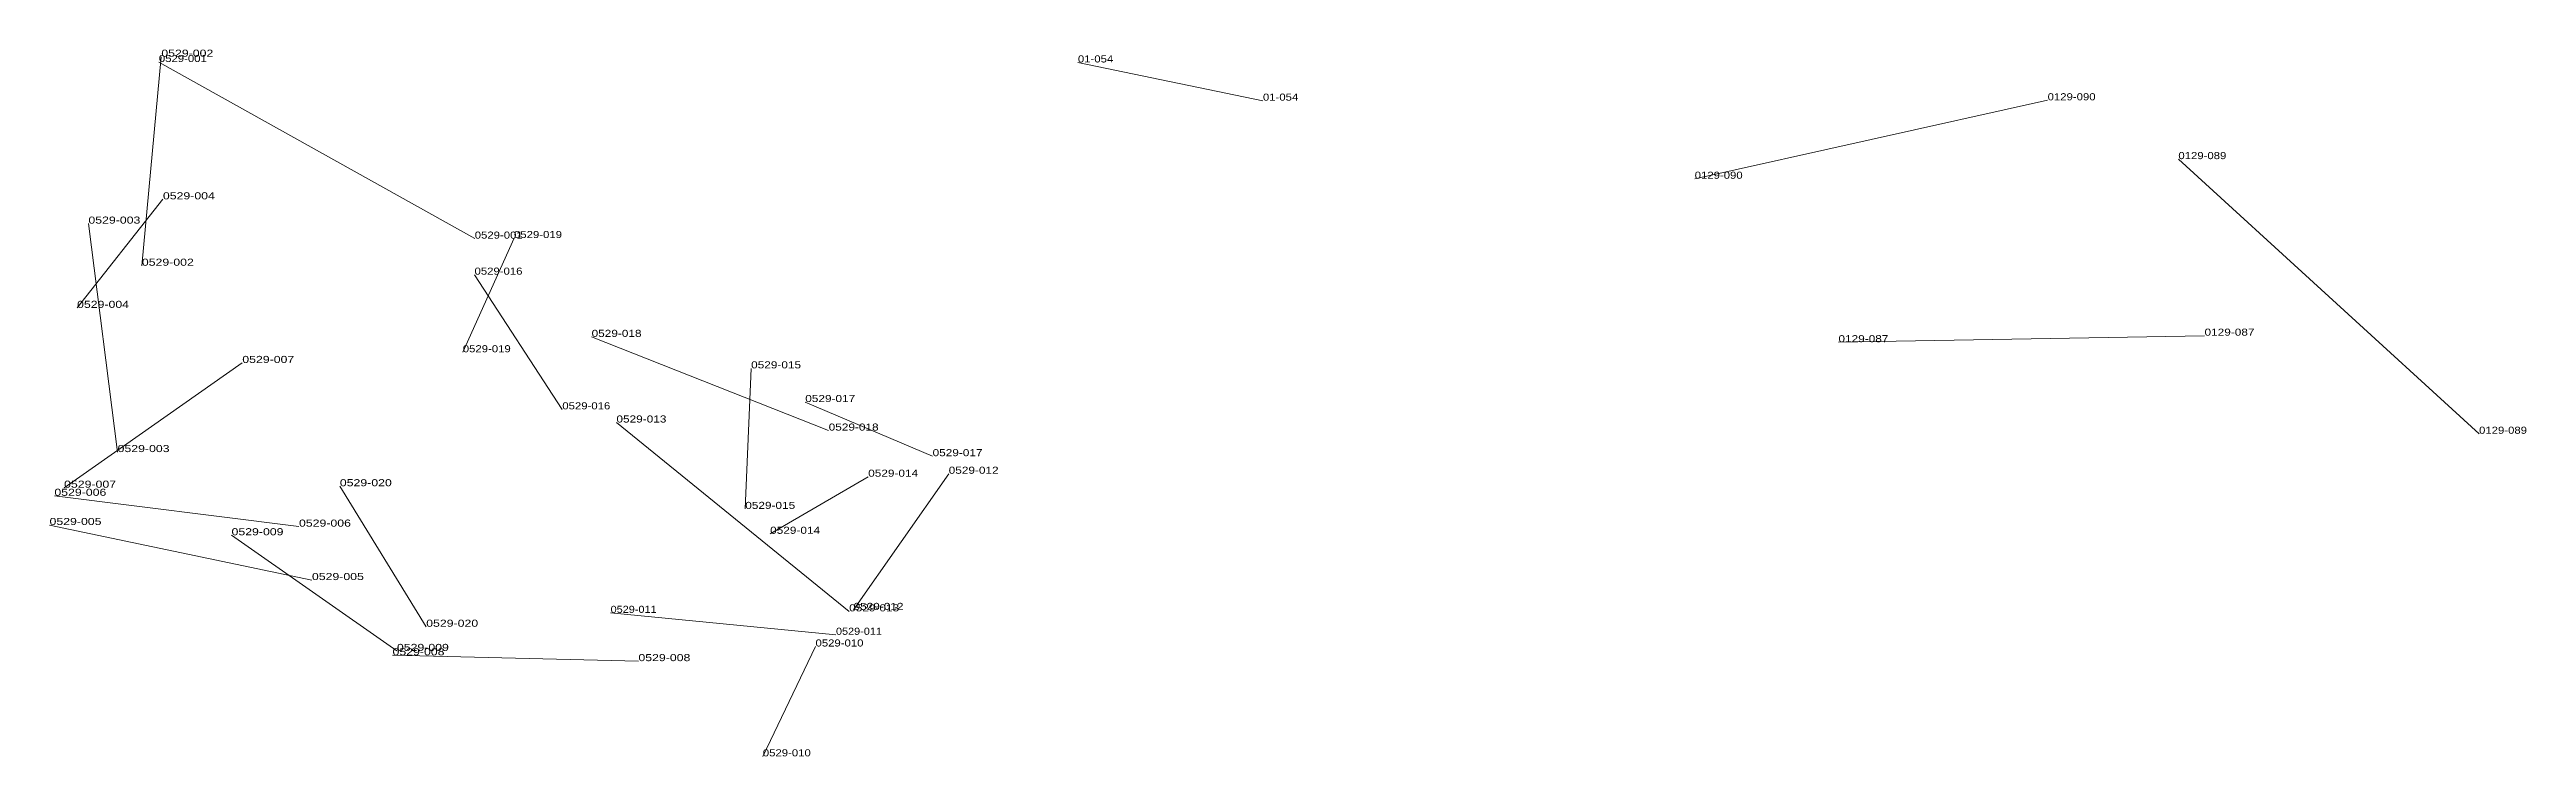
# Model space of a CAD drawing. Header units: metres. Extents: x 571156 to 607184, y 703608 to 727431.
# Drawn here: x 593622 to 594323, y 719749 to 719949 of the extents above; entities that cross this region are included whole.
import ezdxf

# ---------------------------------------------------------------- set-up
doc = ezdxf.new("R2010")
doc.units = ezdxf.units.M
doc.header["$LTSCALE"] = 0.8
doc.layers.add('60', color=7, linetype='Continuous', lineweight=13)
doc.layers.add('61', color=7, linetype='Continuous')

msp = doc.modelspace()

# ---------------------------------------------------------------- texts
at = {"layer": '60'}
for s, width, p in [('01-054', 1.2, (593912.86, 719945.22)), ('0129-090', 1.2, (594087.28, 719912.34)), ('0529-004', 1.3, (593654.1, 719906.53)), ('0529-001', 1.2, (593742.28, 719895.42)), ('0529-002', 1.3, (593648.15, 719887.75)), ('0529-016', 1.2, (593742.22, 719885.23)), ('0529-019', 1.2, (593738.9, 719863.29)), ('0529-018', 1.25, (593775.33, 719867.64)), ('0129-087', 1.25, (594231.46, 719867.98)), ('0529-007', 1.3, (593676.55, 719860.27)), ('0529-015', 1.25, (593820.44, 719858.74)), ('0529-013', 1.25, (593782.36, 719843.43)), ('0529-003', 1.3, (593641.28, 719835.07)), ('0529-017', 1.25, (593871.76, 719833.91)), ('0129-089', 1.2, (594309.09, 719840.25)), ('0529-014', 1.25, (593853.55, 719828.11)), ('0529-012', 1.25, (593876.31, 719828.94)), ('0529-006', 1.3, (593692.58, 719814)), ('0529-009', 1.3, (593673.51, 719811.56)), ('0529-005', 1.3, (593696.24, 719798.89)), ('0529-020', 1.3, (593728.56, 719785.69)), ('0529-011', 1.15, (593780.71, 719789.62)), ('0529-010', 1.2, (593838.65, 719780.11)), ('0529-008', 1.3, (593788.57, 719775.97))]:
    msp.add_text(s, height=2, dxfattribs=dict(at, width=width)).set_placement(p)
at = {"layer": '61'}
for s, width, p in [('0529-002', 1.3, (593653.65, 719946.84)), ('0529-001', 1.2, (593652.96, 719945.35)), ('01-054', 1.2, (593965.18, 719934.42)), ('0129-090', 1.2, (594187.09, 719934.53)), ('0129-089', 1.2, (594224.06, 719917.89)), ('0529-003', 1.3, (593633.03, 719899.66)), ('0529-019', 1.2, (593753.39, 719895.58)), ('0529-004', 1.3, (593629.83, 719875.84)), ('0129-087', 1.25, (594127.94, 719866.13)), ('0529-017', 1.25, (593835.75, 719849.22)), ('0529-016', 1.2, (593767.05, 719847.15)), ('0529-018', 1.25, (593842.37, 719841.15)), ('0529-006', 1.3, (593623.41, 719822.71)), ('0529-007', 1.3, (593626.16, 719825)), ('0529-020', 1.3, (593704.14, 719825.42)), ('0529-005', 1.3, (593622.04, 719814.46)), ('0529-015', 1.25, (593818.78, 719819.01)), ('0529-014', 1.25, (593825.82, 719811.97)), ('0529-013', 1.25, (593848.17, 719790.04)), ('0529-012', 1.25, (593849.41, 719790.45)), ('0529-009', 1.3, (593720.28, 719778.86)), ('0529-011', 1.15, (593844.44, 719783.42)), ('0529-008', 1.3, (593719.04, 719777.62)), ('0529-010', 1.2, (593823.75, 719749.06))]:
    msp.add_text(s, height=2, dxfattribs=dict(at, width=width)).set_placement(p)

# ---------------------------------------------------------------- linework, layer by layer
at = {"layer": '60'}
for p, q in [((593653.65, 719946.84), (593648.15, 719887.75)), ((593652.96, 719945.35), (593742.28, 719895.42)), ((593965.18, 719934.42), (593912.86, 719945.22)), ((594187.09, 719934.53), (594087.28, 719912.34)), ((594224.06, 719917.89), (594309.09, 719840.25)), ((593629.83, 719875.84), (593654.1, 719906.53)), ((593633.03, 719899.66), (593641.28, 719835.07)), ((593753.39, 719895.58), (593738.9, 719863.29)), ((593767.05, 719847.15), (593742.22, 719885.23)), ((593842.37, 719841.15), (593775.33, 719867.64)), ((594127.94, 719866.13), (594231.46, 719867.98)), ((593626.16, 719825), (593676.55, 719860.27)), ((593818.78, 719819.01), (593820.44, 719858.74)), ((593848.17, 719790.04), (593782.36, 719843.43)), ((593835.75, 719849.22), (593871.76, 719833.91)), ((593849.41, 719790.45), (593876.31, 719828.94)), ((593623.41, 719822.71), (593692.58, 719814)), ((593704.14, 719825.42), (593728.56, 719785.69)), ((593825.82, 719811.97), (593853.55, 719828.11)), ((593622.04, 719814.46), (593696.24, 719798.89)), ((593720.28, 719778.86), (593673.51, 719811.56)), ((593844.44, 719783.42), (593780.71, 719789.62)), ((593823.75, 719749.06), (593838.65, 719780.11)), ((593719.04, 719777.62), (593788.57, 719775.97))]:
    msp.add_line(p, q, dxfattribs=at)

msp.set_redraw_order([(e.dxf.handle, doc.entitydb.next_handle()) for e in msp.query("TEXT MTEXT ATTDEF DIMENSION ARC_DIMENSION")])  # texts and dimensions are drawn at this point

doc.saveas('drawing.dxf')
